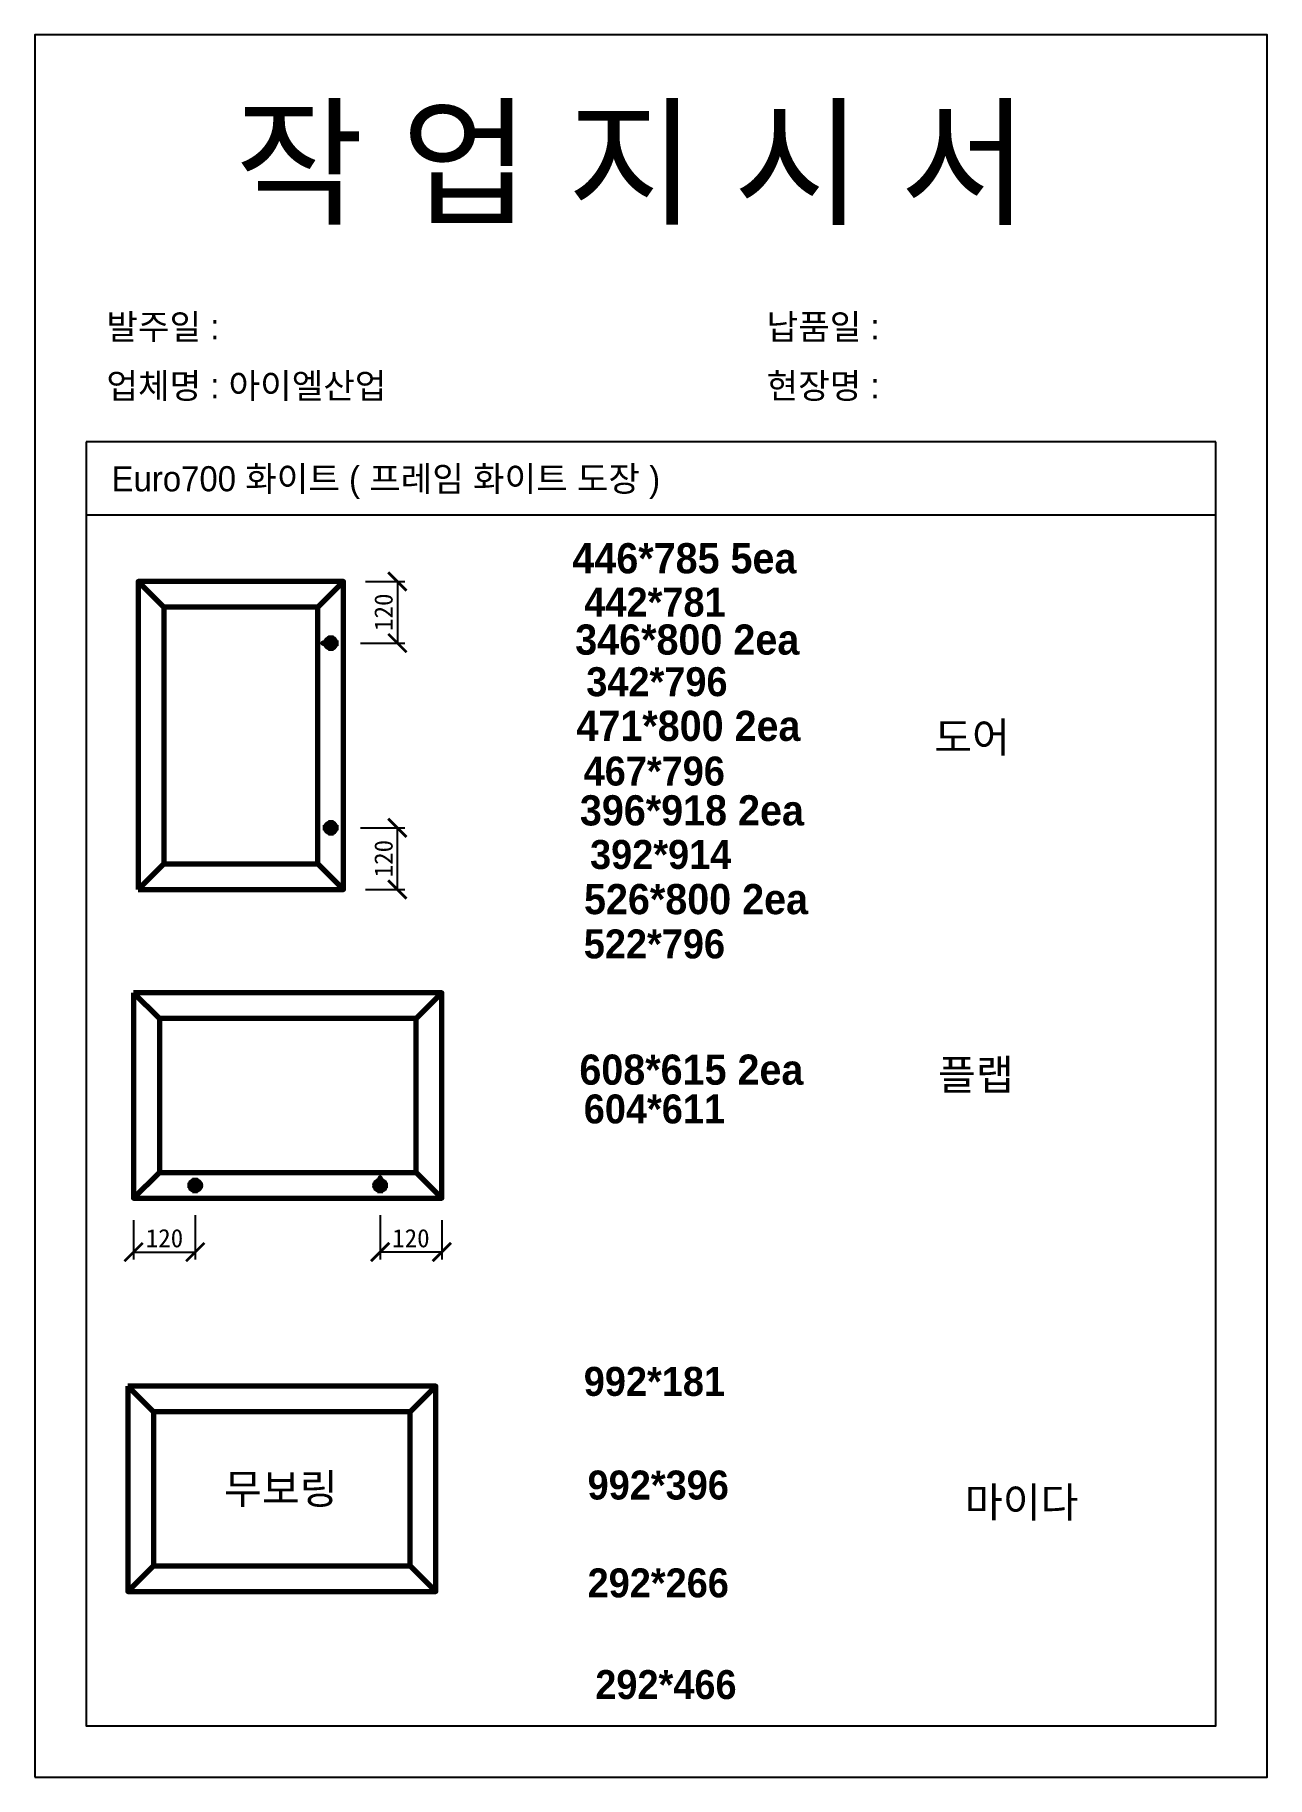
# Model space of a CAD drawing. Header units: millimetres. Extents: x -44117 to 256353, y -2095463 to 65325.
# Drawn here: x 113322 to 115002, y 16525 to 18901 of the extents above; entities that cross this region are included whole.
import ezdxf

# ---------------------------------------------------------------- set-up
doc = ezdxf.new("R2010")
doc.units = ezdxf.units.MM
doc.header["$LTSCALE"] = 10
doc.layers.add('Layer1', color=7, linetype='Continuous', lineweight=70)
doc.dimstyles.new('ISO-25', dxfattribs={"dimtxt": 2.5, "dimasz": 2.5, "dimexe": 1, "dimexo": 1, "dimtad": 1, "dimtxsty": 'Standard', "dimblk": 'ARCHTICK', "dimcen": 2.5, "dimadec": 0, "dimazin": 0, "dimtfac": 1, "dimtmove": 0, "dimatfit": 3, "dimfxl": 0, "dimarcsym": 0})

msp = doc.modelspace()

# ---------------------------------------------------------------- texts
at = {"attachment_point": 1}
for s, width, gutter_width, heights, insert, char_height in [('{\\fGulim|b0|i0|c129|p50;작 업 지 시 서}', 3307.3198183, 12.5, [-155.84554], (113594.81392, 18796.81609), 140), ('{\\fGulim|b0|i0|c129|p50;발주일 :}', 3307.3198183, 12.5, [-38.18216], (113419.60457, 18520.09566), 34.3), ('{\\fGulim|b0|i0|c129|p50;납품일 :}', 3307.3198183, 12.5, [-37.67976], (114319.58255, 18520.09566), 34.3), ('{\\fGulim|b0|i0|c129|p50;업체명 : 아이엘산업}', 3307.3198183, 12.5, [38.2735], (113419.60457, 18439.43949), 34.3), ('{\\fGulim|b0|i0|c129|p50;현장명 : }', 3307.3198183, 12.5, [-38.2735], (114319.58255, 18439.43949), 34.3), ('{\\fGulim|b0|i0|c129|p50;Euro700 화이트 ( 프레임 화이트 도장 )}', 3307.3198183, 12.5, [-43.16045], (113426.64677, 18312.77339), 34.3), ('{\\fGulim|b1|i0|c129|p50;446*785 5ea}', 2645.8558546, 10, [-42.30333], (114054.84743, 18207.79137), 41.16), ('{\\fGulim|b1|i0|c129|p50;\\P346*800 2ea}', 2645.8558546, 10, [-110.84889], (114058.73159, 18165.53615), 41.16), ('{\\fGulim|b1|i0|c129|p50;\\P471*800 2ea}', 2645.8558546, 10, [-110.90333], (114060.36702, 18047.83922), 41.16), ('{\\fGulim|b1|i0|c129|p50;도어}', 2645.8558546, 10, [-45.73333], (114548.0131, 17963.78435), 41.16), ('{\\fGulim|b1|i0|c129|p50;\\P396*918 2ea}', 2645.8558546, 10, [-110.90333], (114065.0689, 17932.64321), 41.16), ('{\\fGulim|b1|i0|c129|p50;526*800 2ea}', 2645.8558546, 10, [-42.19444], (114070.68368, 17742.9542), 41.16), ('{\\fGulim|b1|i0|c129|p50;608*615 2ea}', 2645.8558546, 10, [-42.30333], (114064.34636, 17510.39523), 41.16), ('{\\fGulim|b1|i0|c129|p50;플랩}', 2645.8558546, 10, [-45.13444], (114553.24649, 17503.46004), 41.16), ('{\\fGulim|b1|i0|c129|p50;무보링}', 2645.8558546, 10, [22.18306], (113579.8351, 16938.85231), 41.16), ('{\\fGulim|b1|i0|c129|p50;마이다}', 2645.8558546, 10, [22.18306], (114589.88026, 16920.53543), 41.16)]:
    msp.add_mtext_dynamic_manual_height_columns(s, width=width, gutter_width=gutter_width, heights=heights, dxfattribs=dict(at, insert=insert, char_height=char_height))
at = {"color": 1, "char_height": 39.5136, "attachment_point": 1}
for s, heights, insert in [('{\\fGulim|b1|i0|c129|p50;442*781}', [-40.6112], (114071.18838, 18147.2176)), ('{\\fGulim|b1|i0|c129|p50;342*796}', [-40.6112], (114073.76419, 18038.6291)), ('{\\fGulim|b1|i0|c129|p50;467*796}', [-40.6112], (114070.16623, 17916.74545)), ('{\\fGulim|b1|i0|c129|p50;392*914}', [-40.6112], (114078.92399, 17802.98862)), ('{\\fGulim|b1|i0|c129|p50;522*796}', [-40.55893], (114070.35659, 17681.01479)), ('{\\fGulim|b1|i0|c129|p50;604*611}', [35.32554], (114070.35659, 17455.97882)), ('{\\fGulim|b1|i0|c129|p50;992*181}', [35.32554], (114070.35659, 17084.40781)), ('{\\fGulim|b1|i0|c129|p50;992*396}', [35.32554], (114075.58998, 16943.10615)), ('{\\fGulim|b1|i0|c129|p50;292*266}', [35.32554], (114075.58998, 16809.65459)), ('{\\fGulim|b1|i0|c129|p50;292*466}', [35.32554], (114086.05677, 16670.96963))]:
    msp.add_mtext_dynamic_manual_height_columns(s, width=2540.0216204, gutter_width=9.6, heights=heights, dxfattribs=dict(at, insert=insert))

# ---------------------------------------------------------------- blocks, each defined once
blk = doc.blocks.new('_ArchTick')
at = {"color": 0, "linetype": 'ByBlock', "const_width": 0.15}
blk.add_lwpolyline([(-0.5, -0.5), (0.5, 0.5)], dxfattribs=at)
blk = doc.blocks.new('*D1994')
at = {"color": 0, "lineweight": -2}
for p, q in [((113765.8, 17819.6), (113826.2, 17819.6)), ((113816.2, 17735.6), (113816.2, 17819.6)), ((113772.8, 17735.6), (113826.2, 17735.6))]:
    blk.add_line(p, q, dxfattribs=at)
at = {"layer": 'Defpoints', "color": 0}
for p in [(113735.8, 17819.6), (113816.2, 17819.6), (113742.8, 17735.6)]:
    blk.add_point(p, dxfattribs=at)
at = {"color": 0, "lineweight": -2, "xscale": 25, "yscale": 25, "zscale": 25}
for p, rotation in [((113816.2, 17819.6), 90), ((113816.2, 17735.6), 270)]:
    blk.add_blockref('_ArchTick', p, dxfattribs=dict(at, rotation=rotation))
at = {"color": 0, "insert": (113797.5, 17777.6), "char_height": 25, "attachment_point": 5, "rotation": 90}
blk.add_mtext('120', dxfattribs=at)
blk = doc.blocks.new('*D1995')
at = {"color": 0, "lineweight": -2}
for p, q in [((113772.8, 18155.6), (113826.2, 18155.6)), ((113816.2, 18155.6), (113816.2, 18071.6)), ((113765.8, 18071.6), (113826.2, 18071.6))]:
    blk.add_line(p, q, dxfattribs=at)
at = {"layer": 'Defpoints', "color": 0}
for p in [(113742.8, 18155.6), (113735.8, 18071.6), (113816.2, 18071.6)]:
    blk.add_point(p, dxfattribs=at)
at = {"color": 0, "lineweight": -2, "xscale": 25, "yscale": 25, "zscale": 25}
for p, rotation in [((113816.2, 18155.6), 90), ((113816.2, 18071.6), 270)]:
    blk.add_blockref('_ArchTick', p, dxfattribs=dict(at, rotation=rotation))
at = {"color": 0, "insert": (113797.5, 18113.6), "char_height": 25, "attachment_point": 5, "rotation": 90}
blk.add_mtext('120', dxfattribs=at)
blk = doc.blocks.new('*D1996')
at = {"color": 0, "lineweight": -2}
for p, q in [((113456.7, 17284.5), (113456.7, 17231.1)), ((113540.7, 17291.5), (113540.7, 17231.1)), ((113456.7, 17241.1), (113540.7, 17241.1))]:
    blk.add_line(p, q, dxfattribs=at)
at = {"layer": 'Defpoints', "color": 0}
for p in [(113540.7, 17321.5), (113456.7, 17314.5), (113540.7, 17241.1)]:
    blk.add_point(p, dxfattribs=at)
at = {"color": 0, "lineweight": -2, "xscale": 25, "yscale": 25, "zscale": 25, "rotation": 180}
blk.add_blockref('_ArchTick', (113456.7, 17241.1), dxfattribs=at)
at = {"color": 0, "lineweight": -2, "xscale": 25, "yscale": 25, "zscale": 25}
blk.add_blockref('_ArchTick', (113540.7, 17241.1), dxfattribs=at)
at = {"color": 0, "insert": (113498.7, 17259.8), "char_height": 25, "attachment_point": 5}
blk.add_mtext('120', dxfattribs=at)
blk = doc.blocks.new('*D1997')
at = {"color": 0, "lineweight": -2}
for p, q in [((113792.7, 17291.5), (113792.7, 17231.1)), ((113876.7, 17284.5), (113876.7, 17231.1)), ((113876.7, 17241.1), (113792.7, 17241.1))]:
    blk.add_line(p, q, dxfattribs=at)
at = {"layer": 'Defpoints', "color": 0}
for p in [(113792.7, 17321.5), (113876.7, 17314.5), (113792.7, 17241.1)]:
    blk.add_point(p, dxfattribs=at)
at = {"color": 0, "lineweight": -2, "xscale": 25, "yscale": 25, "zscale": 25, "rotation": 180}
blk.add_blockref('_ArchTick', (113792.7, 17241.1), dxfattribs=at)
at = {"color": 0, "lineweight": -2, "xscale": 25, "yscale": 25, "zscale": 25}
blk.add_blockref('_ArchTick', (113876.7, 17241.1), dxfattribs=at)
at = {"color": 0, "insert": (113834.7, 17259.8), "char_height": 25, "attachment_point": 5}
blk.add_mtext('120', dxfattribs=at)

# ---------------------------------------------------------------- dimensions: what is measured, and where the dimension line sits
for base, p1, p2, picture, middle in [((113816.22812, 18071.55398), (113742.8364, 18155.55398), (113735.8364, 18071.55398), '*D1995', (113797.47812, 18113.55398)), ((113816.22812, 17819.55398), (113742.8364, 17735.55398), (113735.8364, 17819.55398), '*D1994', (113797.47812, 17777.55398))]:
    dim = msp.add_linear_dim(base=base, p1=p1, p2=p2, angle=90, text='120', dimstyle='ISO-25', override={"dimscale": 10, "dimexo": 3, "dimtxsty": 'Standard'})
    dim.commit()
    dim.dimension.update_dxf_attribs({"geometry": picture, "text_midpoint": middle})
for base, p1, p2, picture, middle in [((113540.71239, 17241.09039), (113456.71239, 17314.48211), (113540.71239, 17321.48211), '*D1996', (113498.71239, 17259.84039)), ((113792.71239, 17241.09039), (113876.71239, 17314.48211), (113792.71239, 17321.48211), '*D1997', (113834.71239, 17259.84039))]:
    dim = msp.add_linear_dim(base=base, p1=p1, p2=p2, text='120', dimstyle='ISO-25', override={"dimscale": 10, "dimexo": 3, "dimtxsty": 'Standard'})
    dim.commit()
    dim.dimension.update_dxf_attribs({"geometry": picture, "text_midpoint": middle})

# ---------------------------------------------------------------- linework, layer by layer
for p, q in [((114932.00732, 18345.80887), (113392.00732, 18345.80887)), ((114932.00732, 18245.80887), (113392.00732, 18245.80887))]:
    msp.add_line(p, q)
msp.add_lwpolyline([(113322.00732, 16524.9786), (115002.00732, 16524.9786), (115002.00732, 18900.9786), (113322.00732, 18900.9786)], close=True)
msp.add_lwpolyline([(113392.00732, 18345.80887), (113392.00732, 16594.9786), (114932.00732, 16594.9786), (114932.00732, 18345.80887)])
at = {"layer": 'Layer1'}
for p, q in [((113497.8364, 18120.55398), (113462.8364, 18155.55398)), ((113707.8364, 18120.55398), (113742.8364, 18155.55398)), ((113725.3364, 18082.05398), (113725.3364, 18061.05398)), ((113725.3364, 17830.05398), (113725.3364, 17809.05398)), ((113735.8364, 17819.55398), (113714.8364, 17819.55398)), ((113497.8364, 17770.55398), (113462.8364, 17735.55398)), ((113742.8364, 17735.55398), (113707.8364, 17770.55398)), ((113491.71239, 17559.48211), (113456.71239, 17594.48211)), ((113841.71239, 17559.48211), (113876.71239, 17594.48211)), ((113456.71239, 17314.48211), (113491.71239, 17349.48211)), ((113841.71239, 17349.48211), (113876.71239, 17314.48211)), ((113551.21239, 17331.98211), (113530.21239, 17331.98211)), ((113540.71239, 17321.48211), (113540.71239, 17342.48211)), ((113803.21239, 17331.98211), (113782.21239, 17331.98211)), ((113483.86229, 17023.05916), (113448.86229, 17058.05916)), ((113833.86229, 17023.05916), (113868.86229, 17058.05916)), ((113448.86229, 16778.05916), (113483.86229, 16813.05916)), ((113833.86229, 16813.05916), (113868.86229, 16778.05916))]:
    msp.add_line(p, q, dxfattribs=at)
for points in [[(113462.8364, 17735.55398), (113742.8364, 17735.55398), (113742.8364, 18155.55398), (113462.8364, 18155.55398)], [(113497.8364, 17770.55398), (113707.8364, 17770.55398), (113707.8364, 18120.55398), (113497.8364, 18120.55398)], [(113735.8364, 18071.55398), (113714.8364, 18071.55398)], [(113456.71239, 17594.48211), (113456.71239, 17314.48211), (113876.71239, 17314.48211), (113876.71239, 17594.48211)], [(113491.71239, 17559.48211), (113491.71239, 17349.48211), (113841.71239, 17349.48211), (113841.71239, 17559.48211)], [(113792.71239, 17321.48211), (113792.71239, 17342.48211)], [(113448.86229, 17058.05916), (113448.86229, 16778.05916), (113868.86229, 16778.05916), (113868.86229, 17058.05916)], [(113483.86229, 17023.05916), (113483.86229, 16813.05916), (113833.86229, 16813.05916), (113833.86229, 17023.05916)]]:
    msp.add_lwpolyline(points, close=True, dxfattribs=at)
for centre in [(113725.3364, 18071.55398), (113725.3364, 17819.55398), (113540.71239, 17331.98211), (113792.71239, 17331.98211)]:
    msp.add_circle(centre, 7, dxfattribs=at)

msp.set_redraw_order([(e.dxf.handle, doc.entitydb.next_handle()) for e in msp.query("TEXT MTEXT ATTDEF DIMENSION ARC_DIMENSION")])  # texts and dimensions are drawn at this point

doc.saveas('drawing.dxf')
